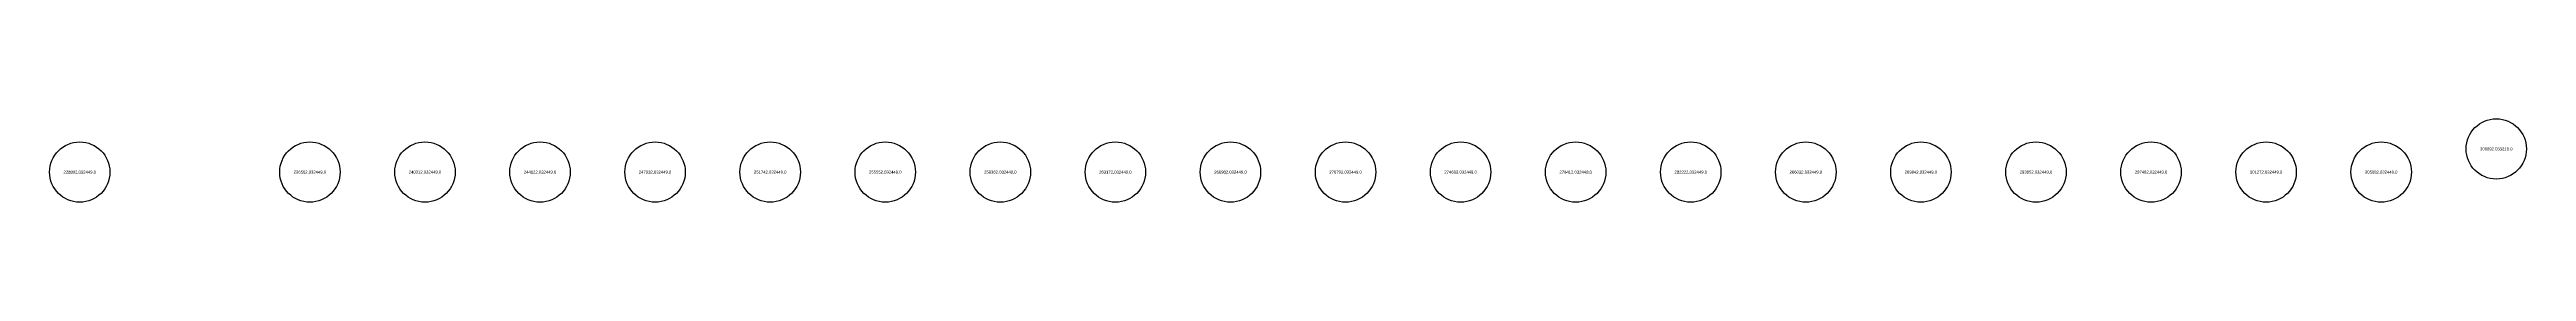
# Model space of a CAD drawing. Header units: metres. Extents: x -0.011 to 0.344, y -0.09 to 0.185.
# Drawn here: x 0.2279 to 0.3099, y 0.0314 to 0.0342 of the extents above; entities that cross this region are included whole.
import ezdxf
from ezdxf.enums import TextEntityAlignment as Align

# ---------------------------------------------------------------- set-up
doc = ezdxf.new("R2010")
doc.units = ezdxf.units.M

msp = doc.modelspace()

# ---------------------------------------------------------------- linework, layer by layer
at = {"layer": 'pins', "color": 2}
for centre in [(0.308892, 0.033218), (0.228882, 0.032449), (0.236502, 0.032449), (0.240312, 0.032449), (0.244122, 0.032449), (0.247932, 0.032449), (0.251742, 0.032449), (0.255552, 0.032449), (0.259362, 0.032449), (0.263172, 0.032449), (0.266982, 0.032449), (0.270792, 0.032449), (0.274602, 0.032449), (0.278412, 0.032449), (0.282222, 0.032449), (0.286032, 0.032449), (0.289842, 0.032449), (0.293652, 0.032449), (0.297462, 0.032449), (0.301272, 0.032449), (0.305082, 0.032449)]:
    msp.add_circle(centre, 0.001, dxfattribs=at)

# ---------------------------------------------------------------- texts
at = {"layer": 'pins-Cordinates', "color": 2}
for s, p in [('308892.033218.0', (0.308892, 0.033218)), ('228882.032449.0', (0.228882, 0.032449)), ('236502.032449.0', (0.236502, 0.032449)), ('240312.032449.0', (0.240312, 0.032449)), ('244122.032449.0', (0.244122, 0.032449)), ('247932.032449.0', (0.247932, 0.032449)), ('251742.032449.0', (0.251742, 0.032449)), ('255552.032449.0', (0.255552, 0.032449)), ('259362.032449.0', (0.259362, 0.032449)), ('263172.032449.0', (0.263172, 0.032449)), ('266982.032449.0', (0.266982, 0.032449)), ('270792.032449.0', (0.270792, 0.032449)), ('274602.032449.0', (0.274602, 0.032449)), ('278412.032449.0', (0.278412, 0.032449)), ('282222.032449.0', (0.282222, 0.032449)), ('286032.032449.0', (0.286032, 0.032449)), ('289842.032449.0', (0.289842, 0.032449)), ('293652.032449.0', (0.293652, 0.032449)), ('297462.032449.0', (0.297462, 0.032449)), ('301272.032449.0', (0.301272, 0.032449)), ('305082.032449.0', (0.305082, 0.032449))]:
    msp.add_text(s, height=0.0001, dxfattribs=at).set_placement(p, align=Align.MIDDLE_CENTER)

doc.saveas('drawing.dxf')
